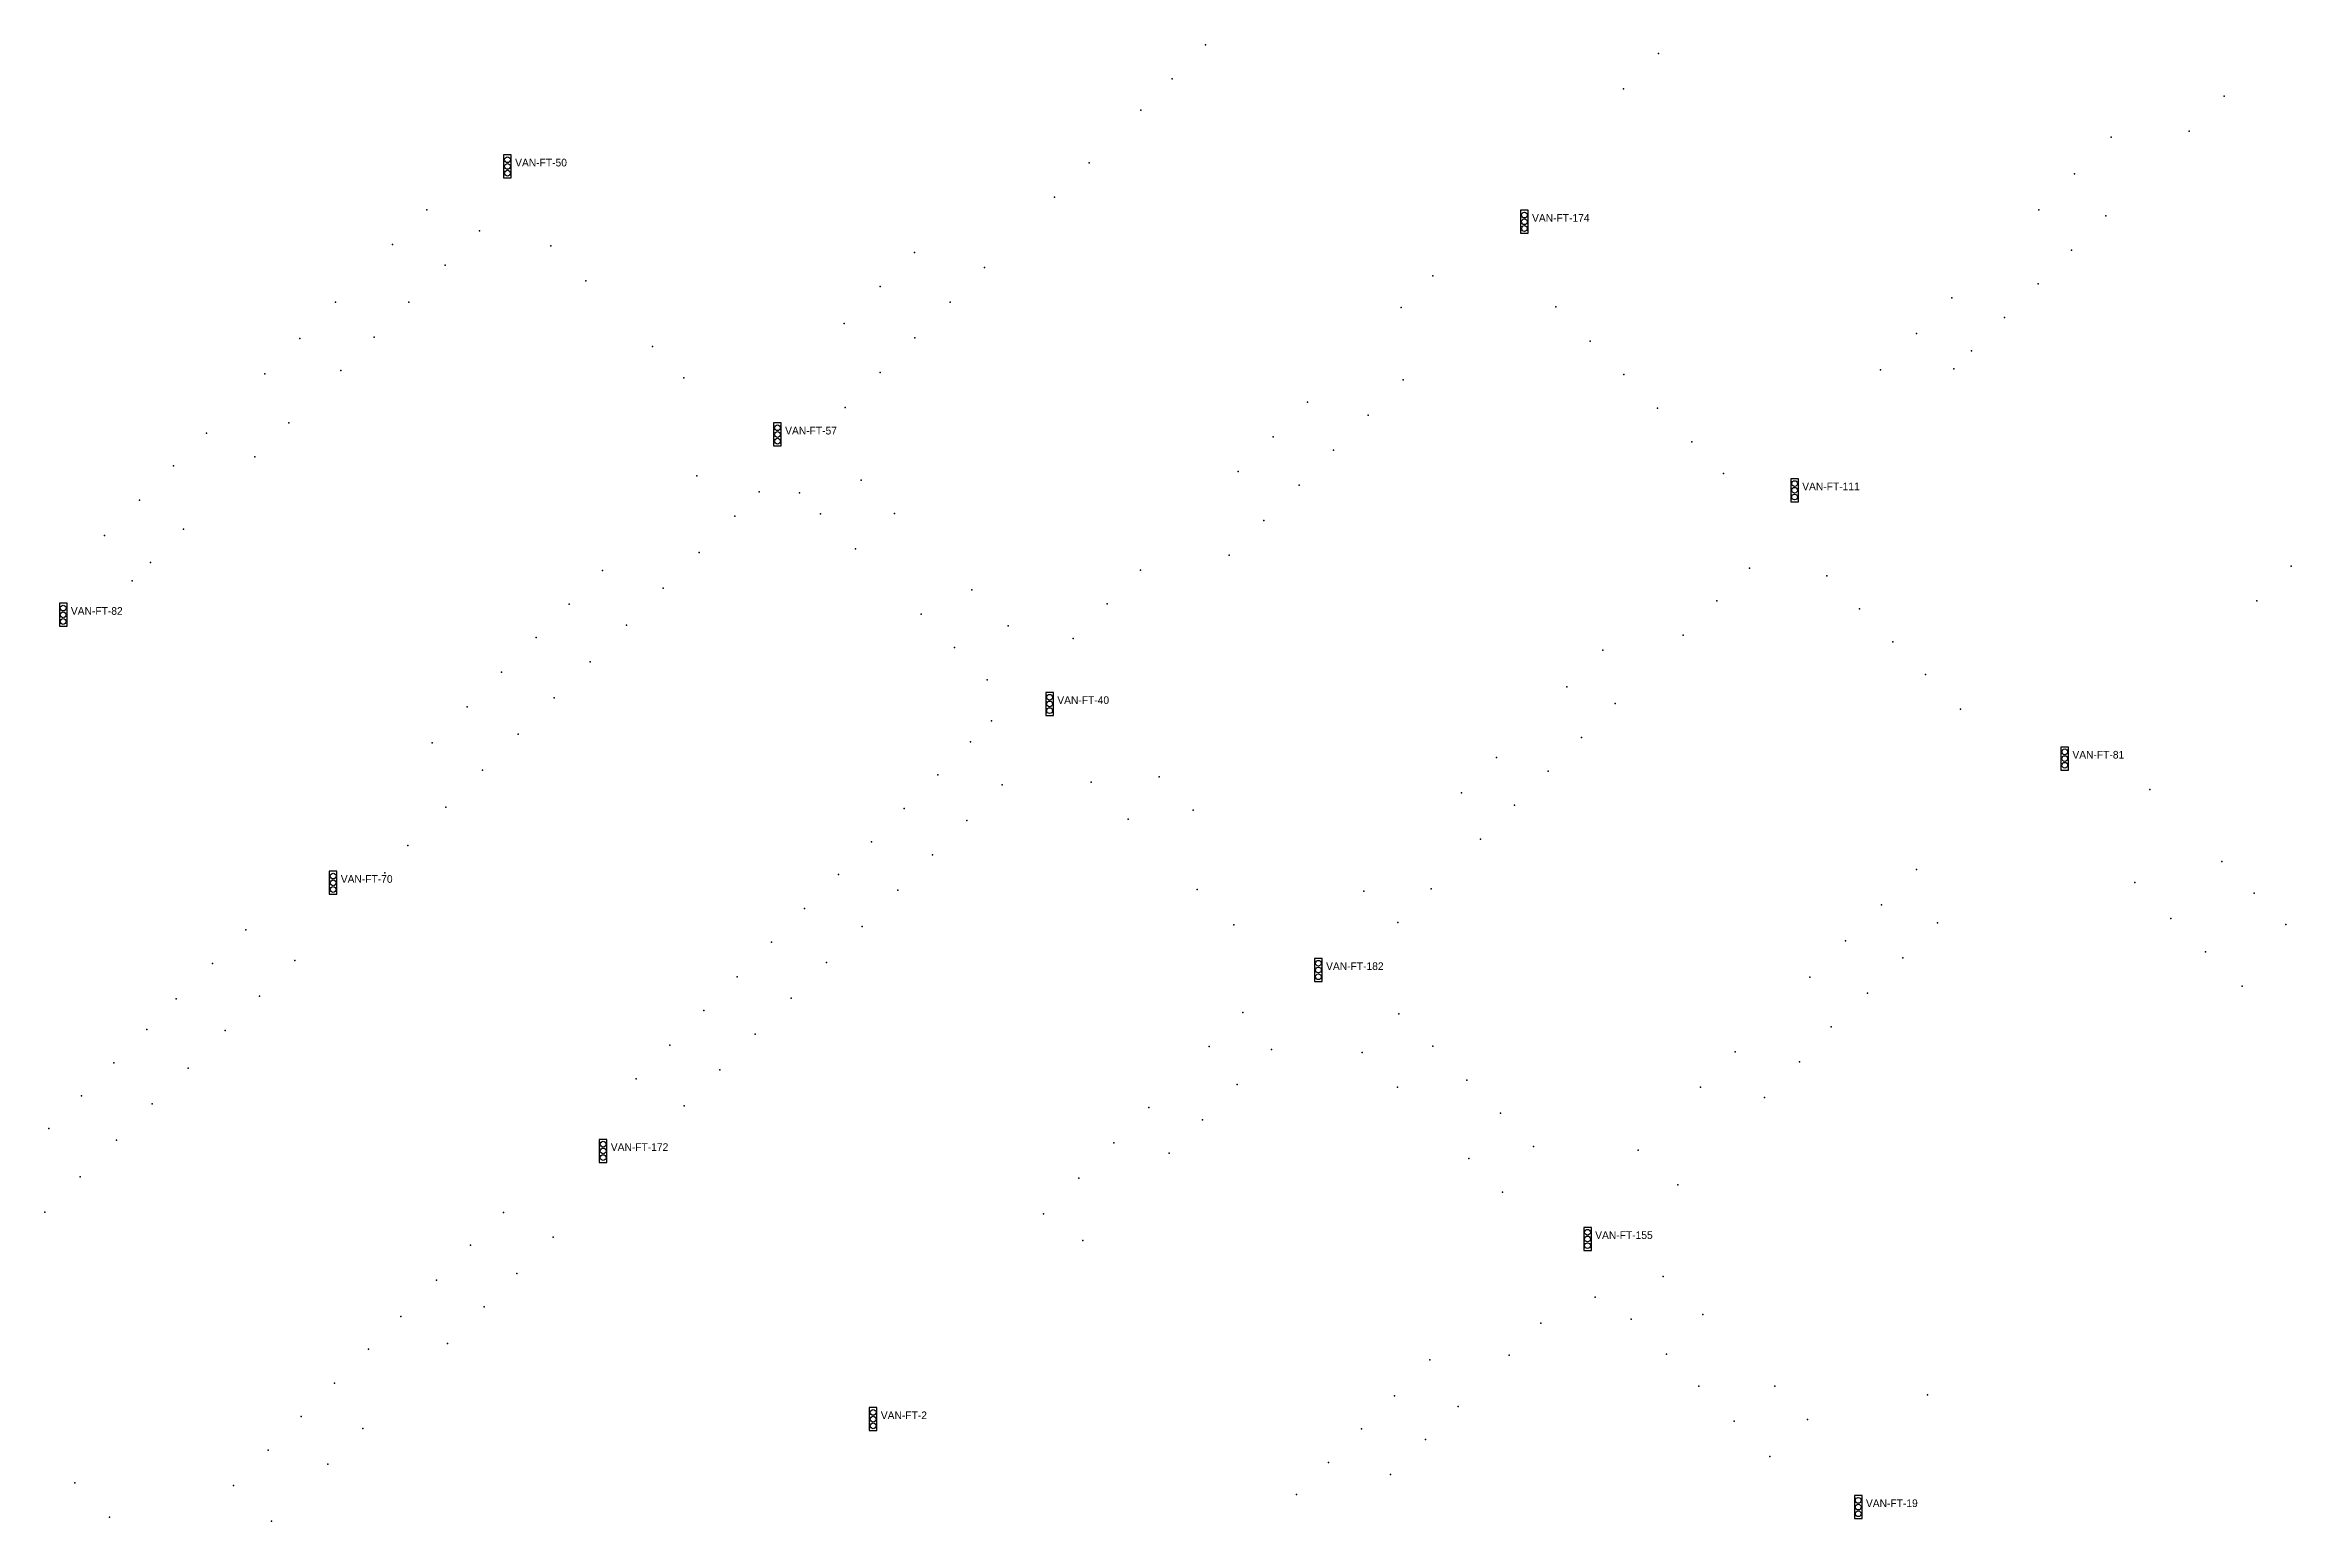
# Model space of a CAD drawing. Header units: inches. Extents: x 486474 to 494239, y 5455982 to 5460069.
# Drawn here: x 491236 to 491822, y 5458316 to 5458702 of the extents above; entities that cross this region are included whole.
import ezdxf

# ---------------------------------------------------------------- set-up
doc = ezdxf.new("R2010")
doc.units = ezdxf.units.IN
doc.header["$MEASUREMENT"] = 0
doc.layers.add('Parking Meters', color=10, linetype='Continuous')
doc.layers.add('Traffic Signals', color=10, linetype='Continuous')

msp = doc.modelspace()

# ---------------------------------------------------------------- texts
at = {"layer": 'Traffic Signals', "color": 1}
for s, p in [('VAN-FT-50', (491358.96, 5458669.95)), ('VAN-FT-174', (491624.36, 5458655.51)), ('VAN-FT-57', (491429.43, 5458600)), ('VAN-FT-111', (491694.87, 5458585.44)), ('VAN-FT-82', (491243.01, 5458552.95)), ('VAN-FT-40', (491500.46, 5458529.69)), ('VAN-FT-81', (491765.39, 5458515.43)), ('VAN-FT-70', (491313.46, 5458483.01)), ('VAN-FT-182', (491570.61, 5458460.26)), ('VAN-FT-172', (491383.93, 5458413.05)), ('VAN-FT-155', (491640.84, 5458390.07)), ('VAN-FT-2', (491454.4, 5458343.05)), ('VAN-FT-19', (491711.5, 5458320.11))]:
    msp.add_text(s, height=2, dxfattribs=at).set_placement(p)

# ---------------------------------------------------------------- linework, layer by layer
at = {"layer": 'Parking Meters', "color": 7}
for p in [(491539.15, 5458701.66), (491539.15, 5458701.66), (491657.4, 5458699.43), (491657.4, 5458699.43), (491530.4, 5458692.78), (491530.4, 5458692.78), (491648.22, 5458690.18), (491648.22, 5458690.18), (491805.03, 5458688.29), (491805.03, 5458688.29), (491522.28, 5458684.6), (491775.51, 5458677.62), (491775.51, 5458677.62), (491795.89, 5458679.11), (491795.89, 5458679.11), (491508.78, 5458670.88), (491508.78, 5458670.88), (491765.97, 5458668.03), (491765.97, 5458668.03), (491335.94, 5458658.62), (491335.94, 5458658.62), (491499.72, 5458661.95), (491499.72, 5458661.95), (491756.66, 5458658.63), (491756.66, 5458658.63), (491774.08, 5458657.07), (491774.08, 5458657.07), (491349.63, 5458653.18), (491326.95, 5458649.54), (491326.95, 5458649.54), (491368.31, 5458649.19), (491368.31, 5458649.19), (491463.15, 5458647.52), (491463.15, 5458647.52), (491765.14, 5458648.14), (491765.14, 5458648.14), (491340.74, 5458644.19), (491340.74, 5458644.19), (491377.43, 5458640.13), (491377.43, 5458640.13), (491481.5, 5458643.62), (491598.46, 5458641.4), (491598.46, 5458641.4), (491756.42, 5458639.33), (491756.42, 5458639.33), (491312.09, 5458634.49), (491331.18, 5458634.56), (491331.18, 5458634.56), (491454.21, 5458638.58), (491454.21, 5458638.58), (491472.53, 5458634.55), (491472.53, 5458634.55), (491630.53, 5458633.29), (491630.53, 5458633.29), (491733.93, 5458635.66), (491733.93, 5458635.66), (491444.85, 5458628.99), (491444.85, 5458628.99), (491590.2, 5458633.1), (491747.65, 5458630.53), (491747.65, 5458630.53), (491302.73, 5458625.01), (491302.73, 5458625.01), (491322.14, 5458625.39), (491322.14, 5458625.39), (491394.77, 5458622.96), (491394.77, 5458622.96), (491463.3, 5458625.22), (491463.3, 5458625.22), (491639.51, 5458624.37), (491639.51, 5458624.37), (491724.69, 5458626.38), (491724.69, 5458626.38), (491739.07, 5458621.79), (491739.07, 5458621.79), (491293.61, 5458615.82), (491293.61, 5458615.82), (491313.48, 5458616.69), (491313.48, 5458616.69), (491454.24, 5458616.16), (491454.24, 5458616.16), (491648.34, 5458615.66), (491648.34, 5458615.66), (491715.32, 5458616.85), (491715.32, 5458616.85), (491734.47, 5458617.13), (491402.99, 5458614.79), (491590.7, 5458614.23), (491590.7, 5458614.23), (491445.08, 5458607.01), (491565.78, 5458608.42), (491565.78, 5458608.42), (491581.59, 5458605.02), (491581.59, 5458605.02), (491657.13, 5458606.87), (491657.13, 5458606.87), (491278.37, 5458600.31), (491299.88, 5458603.04), (491556.77, 5458599.37), (491556.77, 5458599.37), (491666.07, 5458598.12), (491666.07, 5458598.12), (491291, 5458594.15), (491291, 5458594.15), (491572.53, 5458595.93), (491572.53, 5458595.93), (491269.79, 5458591.8), (491269.79, 5458591.8), (491406.4, 5458589.22), (491406.4, 5458589.22), (491449.25, 5458588.09), (491449.25, 5458588.09), (491547.66, 5458590.32), (491547.66, 5458590.32), (491563.54, 5458586.79), (491563.54, 5458586.79), (491674.29, 5458589.84), (491260.95, 5458582.82), (491260.95, 5458582.82), (491422.63, 5458585.03), (491433.19, 5458584.81), (491272.38, 5458575.3), (491272.38, 5458575.3), (491416.32, 5458578.66), (491416.32, 5458578.66), (491438.63, 5458579.3), (491438.63, 5458579.3), (491458, 5458579.38), (491458, 5458579.38), (491554.38, 5458577.53), (491554.38, 5458577.53), (491251.79, 5458573.6), (491251.79, 5458573.6), (491407.03, 5458569.2), (491407.03, 5458569.2), (491447.83, 5458570.14), (491447.83, 5458570.14), (491263.79, 5458566.62), (491263.79, 5458566.62), (491381.77, 5458564.54), (491381.77, 5458564.54), (491522.13, 5458564.6), (491522.13, 5458564.6), (491545.35, 5458568.48), (491545.35, 5458568.48), (491681.1, 5458565.12), (491701.27, 5458563.08), (491701.27, 5458563.08), (491822.46, 5458565.6), (491822.46, 5458565.6), (491258.97, 5458561.79), (491397.56, 5458559.91), (491397.56, 5458559.91), (491478.18, 5458559.48), (491478.18, 5458559.48), (491373.03, 5458555.71), (491373.03, 5458555.71), (491464.9, 5458553.1), (491464.9, 5458553.1), (491513.44, 5458555.78), (491513.44, 5458555.78), (491672.61, 5458556.56), (491672.61, 5458556.56), (491709.83, 5458554.52), (491709.83, 5458554.52), (491813.48, 5458556.6), (491813.48, 5458556.6), (491364.43, 5458547.05), (491364.43, 5458547.05), (491388, 5458550.24), (491388, 5458550.24), (491487.64, 5458550.06), (491487.64, 5458550.06), (491504.56, 5458546.79), (491663.78, 5458547.64), (491663.78, 5458547.64), (491718.48, 5458545.91), (491718.48, 5458545.91), (491378.56, 5458540.69), (491378.56, 5458540.69), (491473.61, 5458544.43), (491473.61, 5458544.43), (491642.8, 5458543.76), (491642.8, 5458543.76), (491355.44, 5458537.94), (491355.44, 5458537.94), (491482.12, 5458536.02), (491633.42, 5458534.17), (491633.42, 5458534.17), (491727.04, 5458537.38), (491727.04, 5458537.38), (491346.45, 5458528.93), (491346.45, 5458528.93), (491369.18, 5458531.29), (491369.18, 5458531.29), (491646.09, 5458529.76), (491646.09, 5458529.76), (491736.15, 5458528.34), (491359.71, 5458521.77), (491359.71, 5458521.77), (491483.27, 5458525.27), (491337.29, 5458519.55), (491337.29, 5458519.55), (491477.84, 5458519.81), (491477.84, 5458519.81), (491637.26, 5458520.93), (491637.26, 5458520.93), (491350.42, 5458512.4), (491350.42, 5458512.4), (491469.29, 5458511.21), (491469.29, 5458511.21), (491527.07, 5458510.67), (491527.07, 5458510.67), (491615.11, 5458515.74), (491615.11, 5458515.74), (491628.59, 5458512.14), (491628.59, 5458512.14), (491486.1, 5458508.6), (491486.1, 5458508.6), (491509.26, 5458509.25), (491509.26, 5458509.25), (491605.94, 5458506.5), (491605.94, 5458506.5), (491785.61, 5458507.38), (491785.61, 5458507.38), (491340.9, 5458502.78), (491340.9, 5458502.78), (491460.53, 5458502.39), (491460.53, 5458502.39), (491476.83, 5458499.3), (491476.83, 5458499.3), (491518.92, 5458499.66), (491518.92, 5458499.66), (491535.9, 5458501.96), (491535.9, 5458501.96), (491619.74, 5458503.23), (491619.74, 5458503.23), (491331, 5458492.72), (491331, 5458492.72), (491451.95, 5458493.72), (491451.95, 5458493.72), (491610.87, 5458494.36), (491610.87, 5458494.36), (491467.88, 5458490.29), (491467.88, 5458490.29), (491804.35, 5458488.61), (491804.35, 5458488.61), (491324.94, 5458485.58), (491324.94, 5458485.58), (491443.35, 5458485.14), (491443.35, 5458485.14), (491458.82, 5458481.09), (491458.82, 5458481.09), (491536.99, 5458481.28), (491536.99, 5458481.28), (491580.49, 5458480.84), (491580.49, 5458480.84), (491598.07, 5458481.43), (491724.68, 5458486.45), (491724.68, 5458486.45), (491781.71, 5458483.06), (491781.71, 5458483.06), (491434.5, 5458476.29), (491434.5, 5458476.29), (491715.55, 5458477.23), (491715.55, 5458477.23), (491812.78, 5458480.3), (491812.78, 5458480.3), (491288.66, 5458470.73), (491288.66, 5458470.73), (491449.54, 5458471.59), (491449.54, 5458471.59), (491546.51, 5458472.02), (491546.51, 5458472.02), (491589.36, 5458472.66), (491589.36, 5458472.66), (491730.19, 5458472.54), (491730.19, 5458472.54), (491791.11, 5458473.74), (491791.11, 5458473.74), (491821.08, 5458472.11), (491425.91, 5458467.53), (491425.91, 5458467.53), (491706.16, 5458467.84), (491706.16, 5458467.84), (491721.15, 5458463.39), (491721.15, 5458463.39), (491800.09, 5458465.01), (491800.09, 5458465.01), (491280.01, 5458461.96), (491280.01, 5458461.96), (491301.43, 5458462.73), (491301.43, 5458462.73), (491416.94, 5458458.5), (491416.94, 5458458.5), (491440.22, 5458462.2), (491440.22, 5458462.2), (491696.84, 5458458.42), (491270.52, 5458452.74), (491270.52, 5458452.74), (491292.22, 5458453.45), (491292.22, 5458453.45), (491431, 5458452.95), (491431, 5458452.95), (491711.95, 5458454.21), (491711.95, 5458454.21), (491809.67, 5458456.05), (491809.67, 5458456.05), (491408.18, 5458449.69), (491408.18, 5458449.69), (491548.88, 5458449.15), (491548.88, 5458449.15), (491589.59, 5458448.86), (491589.59, 5458448.86), (491262.86, 5458444.69), (491262.86, 5458444.69), (491283.28, 5458444.46), (491283.28, 5458444.46), (491399.33, 5458440.64), (491399.33, 5458440.64), (491421.64, 5458443.54), (491421.64, 5458443.54), (491540.08, 5458440.26), (491540.08, 5458440.26), (491598.45, 5458440.36), (491598.45, 5458440.36), (491702.4, 5458445.39), (491702.4, 5458445.39), (491254.25, 5458436.04), (491254.25, 5458436.04), (491273.59, 5458434.67), (491273.59, 5458434.67), (491412.35, 5458434.22), (491412.35, 5458434.22), (491556.4, 5458439.48), (491556.4, 5458439.48), (491580.06, 5458438.72), (491580.06, 5458438.72), (491677.37, 5458438.93), (491677.37, 5458438.93), (491694.16, 5458436.28), (491694.16, 5458436.28), (491390.56, 5458431.85), (491390.56, 5458431.85), (491547.42, 5458430.4), (491547.42, 5458430.4), (491589.28, 5458429.7), (491589.28, 5458429.7), (491607.35, 5458431.51), (491607.35, 5458431.51), (491668.31, 5458429.7), (491245.78, 5458427.45), (491245.78, 5458427.45), (491264.21, 5458425.3), (491264.21, 5458425.3), (491403.06, 5458424.85), (491403.06, 5458424.85), (491524.32, 5458424.37), (491524.32, 5458424.37), (491616.09, 5458422.89), (491616.09, 5458422.89), (491685.01, 5458426.98), (491685.01, 5458426.98), (491237.3, 5458418.9), (491237.3, 5458418.9), (491538.31, 5458421.16), (491538.31, 5458421.16), (491254.9, 5458415.89), (491254.9, 5458415.89), (491515.25, 5458415.17), (491515.25, 5458415.17), (491529.65, 5458412.49), (491529.65, 5458412.49), (491607.82, 5458411.1), (491607.82, 5458411.1), (491624.7, 5458414.22), (491624.7, 5458414.22), (491652.03, 5458413.24), (491652.03, 5458413.24), (491245.43, 5458406.31), (491245.43, 5458406.31), (491506.07, 5458405.98), (491506.07, 5458405.98), (491616.69, 5458402.26), (491616.69, 5458402.26), (491662.38, 5458404.24), (491662.38, 5458404.24), (491236.24, 5458397.03), (491236.24, 5458397.03), (491355.96, 5458396.96), (491355.96, 5458396.96), (491496.88, 5458396.62), (491347.35, 5458388.44), (491347.35, 5458388.44), (491368.87, 5458390.54), (491368.87, 5458390.54), (491507.09, 5458389.65), (491507.09, 5458389.65), (491359.43, 5458381.07), (491359.43, 5458381.07), (491338.48, 5458379.31), (491338.48, 5458379.31), (491658.59, 5458380.29), (491658.59, 5458380.29), (491329.16, 5458369.82), (491329.16, 5458369.82), (491350.84, 5458372.34), (491350.84, 5458372.34), (491640.83, 5458374.86), (491668.91, 5458370.39), (491668.91, 5458370.39), (491626.69, 5458368.11), (491650.27, 5458369.15), (491650.27, 5458369.15), (491320.7, 5458361.31), (491320.7, 5458361.31), (491341.34, 5458362.81), (491341.34, 5458362.81), (491597.7, 5458358.49), (491597.7, 5458358.49), (491618.41, 5458359.71), (491618.41, 5458359.71), (491659.49, 5458360), (491659.49, 5458360), (491311.86, 5458352.46), (491311.86, 5458352.46), (491588.46, 5458349.17), (491588.46, 5458349.17), (491605.07, 5458346.32), (491667.91, 5458351.63), (491667.91, 5458351.63), (491687.69, 5458351.62), (491687.69, 5458351.62), (491727.53, 5458349.42), (491727.53, 5458349.42), (491303.14, 5458343.7), (491303.14, 5458343.7), (491319.23, 5458340.61), (491319.23, 5458340.61), (491579.89, 5458340.53), (491579.89, 5458340.53), (491677.1, 5458342.5), (491677.1, 5458342.5), (491696.28, 5458342.92), (491696.28, 5458342.92), (491294.5, 5458334.92), (491294.5, 5458334.92), (491596.54, 5458337.74), (491596.54, 5458337.74), (491310.1, 5458331.29), (491310.1, 5458331.29), (491571.2, 5458331.78), (491571.2, 5458331.78), (491587.42, 5458328.62), (491587.42, 5458328.62), (491686.4, 5458333.29), (491686.4, 5458333.29), (491244.07, 5458326.44), (491244.07, 5458326.44), (491285.45, 5458325.75), (491562.89, 5458323.38), (491562.89, 5458323.38), (491253.11, 5458317.47), (491253.11, 5458317.47), (491295.41, 5458316.46), (491295.41, 5458316.46)]:
    msp.add_point(p, dxfattribs=at)
at = {"layer": 'Traffic Signals', "color": 1}
for points in [[(491355.96, 5458666.95), (491357.96, 5458666.95), (491357.96, 5458672.95), (491355.96, 5458672.95)], [(491621.36, 5458652.51), (491623.36, 5458652.51), (491623.36, 5458658.51), (491621.36, 5458658.51)], [(491426.43, 5458597), (491428.43, 5458597), (491428.43, 5458603), (491426.43, 5458603)], [(491691.87, 5458582.44), (491693.87, 5458582.44), (491693.87, 5458588.44), (491691.87, 5458588.44)], [(491240.01, 5458549.95), (491242.01, 5458549.95), (491242.01, 5458555.95), (491240.01, 5458555.95)], [(491497.46, 5458526.69), (491499.46, 5458526.69), (491499.46, 5458532.69), (491497.46, 5458532.69)], [(491762.39, 5458512.43), (491764.39, 5458512.43), (491764.39, 5458518.43), (491762.39, 5458518.43)], [(491310.46, 5458480.01), (491312.46, 5458480.01), (491312.46, 5458486.01), (491310.46, 5458486.01)], [(491567.61, 5458457.26), (491569.61, 5458457.26), (491569.61, 5458463.26), (491567.61, 5458463.26)], [(491380.93, 5458410.05), (491382.93, 5458410.05), (491382.93, 5458416.05), (491380.93, 5458416.05)], [(491637.84, 5458387.07), (491639.84, 5458387.07), (491639.84, 5458393.07), (491637.84, 5458393.07)], [(491451.4, 5458340.05), (491453.4, 5458340.05), (491453.4, 5458346.05), (491451.4, 5458346.05)], [(491708.5, 5458317.11), (491710.5, 5458317.11), (491710.5, 5458323.11), (491708.5, 5458323.11)]]:
    msp.add_lwpolyline(points, close=True, dxfattribs=at)
for centre in [(491356.96, 5458671.7), (491356.96, 5458669.95), (491356.96, 5458668.2), (491622.36, 5458657.26), (491622.36, 5458655.51), (491622.36, 5458653.76), (491427.43, 5458601.75), (491427.43, 5458600), (491427.43, 5458598.25), (491692.87, 5458587.19), (491692.87, 5458585.44), (491692.87, 5458583.69), (491241.01, 5458554.7), (491241.01, 5458552.95), (491241.01, 5458551.2), (491498.46, 5458531.44), (491498.46, 5458529.69), (491498.46, 5458527.94), (491763.39, 5458517.18), (491763.39, 5458515.43), (491763.39, 5458513.68), (491311.46, 5458484.76), (491311.46, 5458483.01), (491311.46, 5458481.26), (491568.61, 5458462.01), (491568.61, 5458460.26), (491568.61, 5458458.51), (491381.93, 5458414.8), (491381.93, 5458413.05), (491381.93, 5458411.3), (491638.84, 5458391.82), (491638.84, 5458390.07), (491638.84, 5458388.32), (491452.4, 5458344.8), (491452.4, 5458343.05), (491452.4, 5458341.3), (491709.5, 5458321.86), (491709.5, 5458320.11), (491709.5, 5458318.36)]:
    msp.add_circle(centre, 0.75, dxfattribs=at)

msp.set_redraw_order([(e.dxf.handle, doc.entitydb.next_handle()) for e in msp.query("TEXT MTEXT ATTDEF DIMENSION ARC_DIMENSION")])  # texts and dimensions are drawn at this point

doc.saveas('drawing.dxf')
